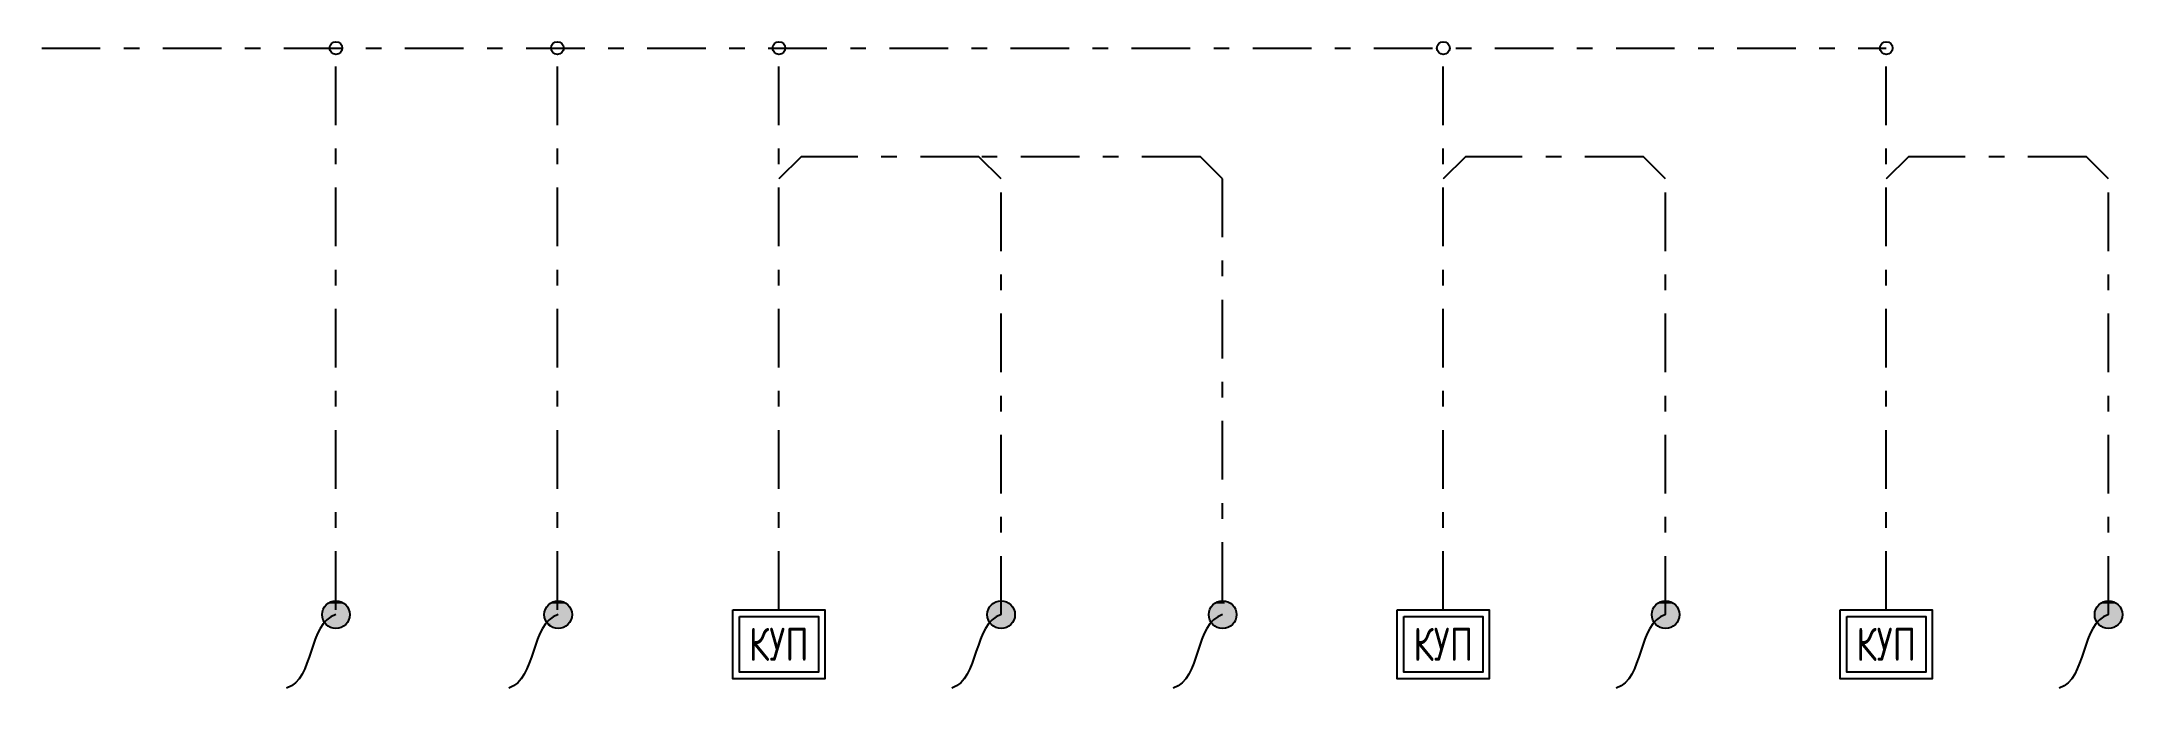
# Model space of a CAD drawing. Header units: millimetres. Extents: x -559267 to 5835, y 0 to 209897.
# Drawn here: x 1418.4 to 1606.3, y 1616.6 to 1675 of the extents above; entities that cross this region are included whole.
import ezdxf
from ezdxf.enums import TextEntityAlignment as Align

# ---------------------------------------------------------------- set-up
doc = ezdxf.new("R2010")
doc.units = ezdxf.units.MM
doc.set_wipeout_variables(frame=1)
doc.linetypes.add('Штрихштриховая', pattern=[10.936111, 5.291667, -2.116667, 1.411111, -2.116667])
doc.layers.add('0_UNC_12 ДСУП. Оборудование', color=104, linetype='Continuous')
doc.styles.add('СПДС1.8', font='isocpeur.ttf', dxfattribs={"width": 0.8, "height": 1.8})

# ---------------------------------------------------------------- blocks, each defined once
blk = doc.blocks.new('*U220')
h = blk.add_hatch()
h.set_pattern_fill('ANGLE', color=0)
h.set_pattern_definition([(0, (-2.5674, 3.856), (0, 6.985), [5.08, -1.905]), (90, (-2.5674, 3.856), (-6.985, 4e-16), [5.08, -1.905])])
h.paths.add_polyline_path([(1.25, -1.25, 1), (-1.25, -1.25, 1)])
at = {"linetype": 'ByBlock'}
h = blk.add_hatch(color=0, dxfattribs=at)
h.dxf.hatch_style = 1
h.paths.add_polyline_path([(1.25, -1.25, 1), (-1.25, -1.25, 1)])
at = {"color": 0, "linetype": 'ByBlock'}
blk.add_circle((0, -1.25), 1.25, dxfattribs=at)
at = {"color": 0, "linetype": 'ByBlock', "start_tangent": (-9.510702, -2.8276), "end_tangent": (-11.984182, -3.983771)}
blk.add_spline([(0, -1.25), (-4.46, -7.89)], degree=3, dxfattribs=at)
blk = doc.blocks.new('*U222')
at = {"color": 0, "linetype": 'ByBlock'}
blk.add_wipeout([(1.88, 2.52), (1.88, -2.48), (-1.87, -2.48), (-1.87, 2.52)], dxfattribs=at)
at = {"color": 0, "linetype": 'ByBlock', "lineweight": -2}
for points in [[(1.88, 2.52), (1.88, -2.48), (-1.87, -2.48), (-1.87, 2.52)], [(1.52, 2.16), (1.52, -2.13), (-1.51, -2.13), (-1.51, 2.16)]]:
    blk.add_lwpolyline(points, close=True, dxfattribs=at)
at = {"color": 0, "linetype": 'ByBlock', "lineweight": -2, "style": 'СПДС1.8', "width": 0.8}
blk.add_text('КУП', height=1.8, rotation=270, dxfattribs=at).set_placement((0.01, 0.02), align=Align.MIDDLE_CENTER)
blk = doc.blocks.new('*U221')
at = {"color": 0, "linetype": 'ByBlock'}
blk.add_wipeout([(1.88, 2.52), (1.88, -2.48), (-1.87, -2.48), (-1.87, 2.52)], dxfattribs=at)
at = {"color": 0, "linetype": 'ByBlock', "lineweight": -2}
for points in [[(1.88, 2.52), (1.88, -2.48), (-1.87, -2.48), (-1.87, 2.52)], [(1.52, 2.16), (1.52, -2.13), (-1.51, -2.13), (-1.51, 2.16)]]:
    blk.add_lwpolyline(points, close=True, dxfattribs=at)
at = {"color": 0, "linetype": 'ByBlock', "lineweight": -2, "style": 'СПДС1.8', "width": 0.8}
blk.add_text('КУП', height=1.8, rotation=270, dxfattribs=at).set_placement((0.01, 0.02), align=Align.MIDDLE_CENTER)

msp = doc.modelspace()

# ---------------------------------------------------------------- linework, layer by layer
at = {"color": 3, "linetype": 'Штрихштриховая'}
for points in [[(1418.43, 1674.41), (1585, 1674.41)], [(1445, 1623.72), (1445, 1674.41)], [(1465, 1623.72), (1465, 1674.41)], [(1525.07, 1624.54), (1525.07, 1662.6), (1523.07, 1664.6), (1503.07, 1664.6)]]:
    msp.add_lwpolyline(points, dxfattribs=at)
at = {"color": 0, "linetype": 'ByBlock', "lineweight": -3}
for centre in [(1445, 1674.41), (1465, 1674.41), (1485, 1674.41), (1545, 1674.41), (1585, 1674.41)]:
    msp.add_circle(centre, 0.575, dxfattribs=at)

# ---------------------------------------------------------------- block references
at = {"color": 3, "linetype": 'ByBlock'}
for p in [(1445, 1624.54), (1465.07, 1624.54), (1505.07, 1624.54), (1525.07, 1624.54), (1565.07, 1624.54), (1605.07, 1624.54)]:
    msp.add_blockref('*U220', p, dxfattribs=at)
at = {"layer": '0_UNC_12 ДСУП. Оборудование', "color": 3, "lineweight": -3, "xscale": 1.659939670992137, "yscale": 1.659939670992137, "zscale": 1.659939670992137, "rotation": 90}
for name, p in [('*U221', (1485.03, 1620.6)), ('*U222', (1545.03, 1620.6)), ('*U222', (1585.03, 1620.6))]:
    msp.add_blockref(name, p, dxfattribs=at)

# ---------------------------------------------------------------- next in the draw order: linework, layer by layer
at = {"color": 3, "linetype": 'Штрихштриховая'}
for points in [[(1485, 1623.72), (1485, 1674.41)], [(1545, 1623.72), (1545, 1674.41)], [(1585, 1623.72), (1585, 1674.41)], [(1505.07, 1623.29), (1505.07, 1662.6), (1503.07, 1664.6), (1487, 1664.6), (1485, 1662.6), (1485, 1662.6)], [(1565.07, 1623.29), (1565.07, 1662.6), (1563.07, 1664.6), (1547, 1664.6), (1545, 1662.6), (1545, 1662.6)], [(1605.07, 1623.29), (1605.07, 1662.6), (1603.07, 1664.6), (1587, 1664.6), (1585, 1662.6), (1585, 1662.6)]]:
    msp.add_lwpolyline(points, dxfattribs=at)

doc.saveas('drawing.dxf')
